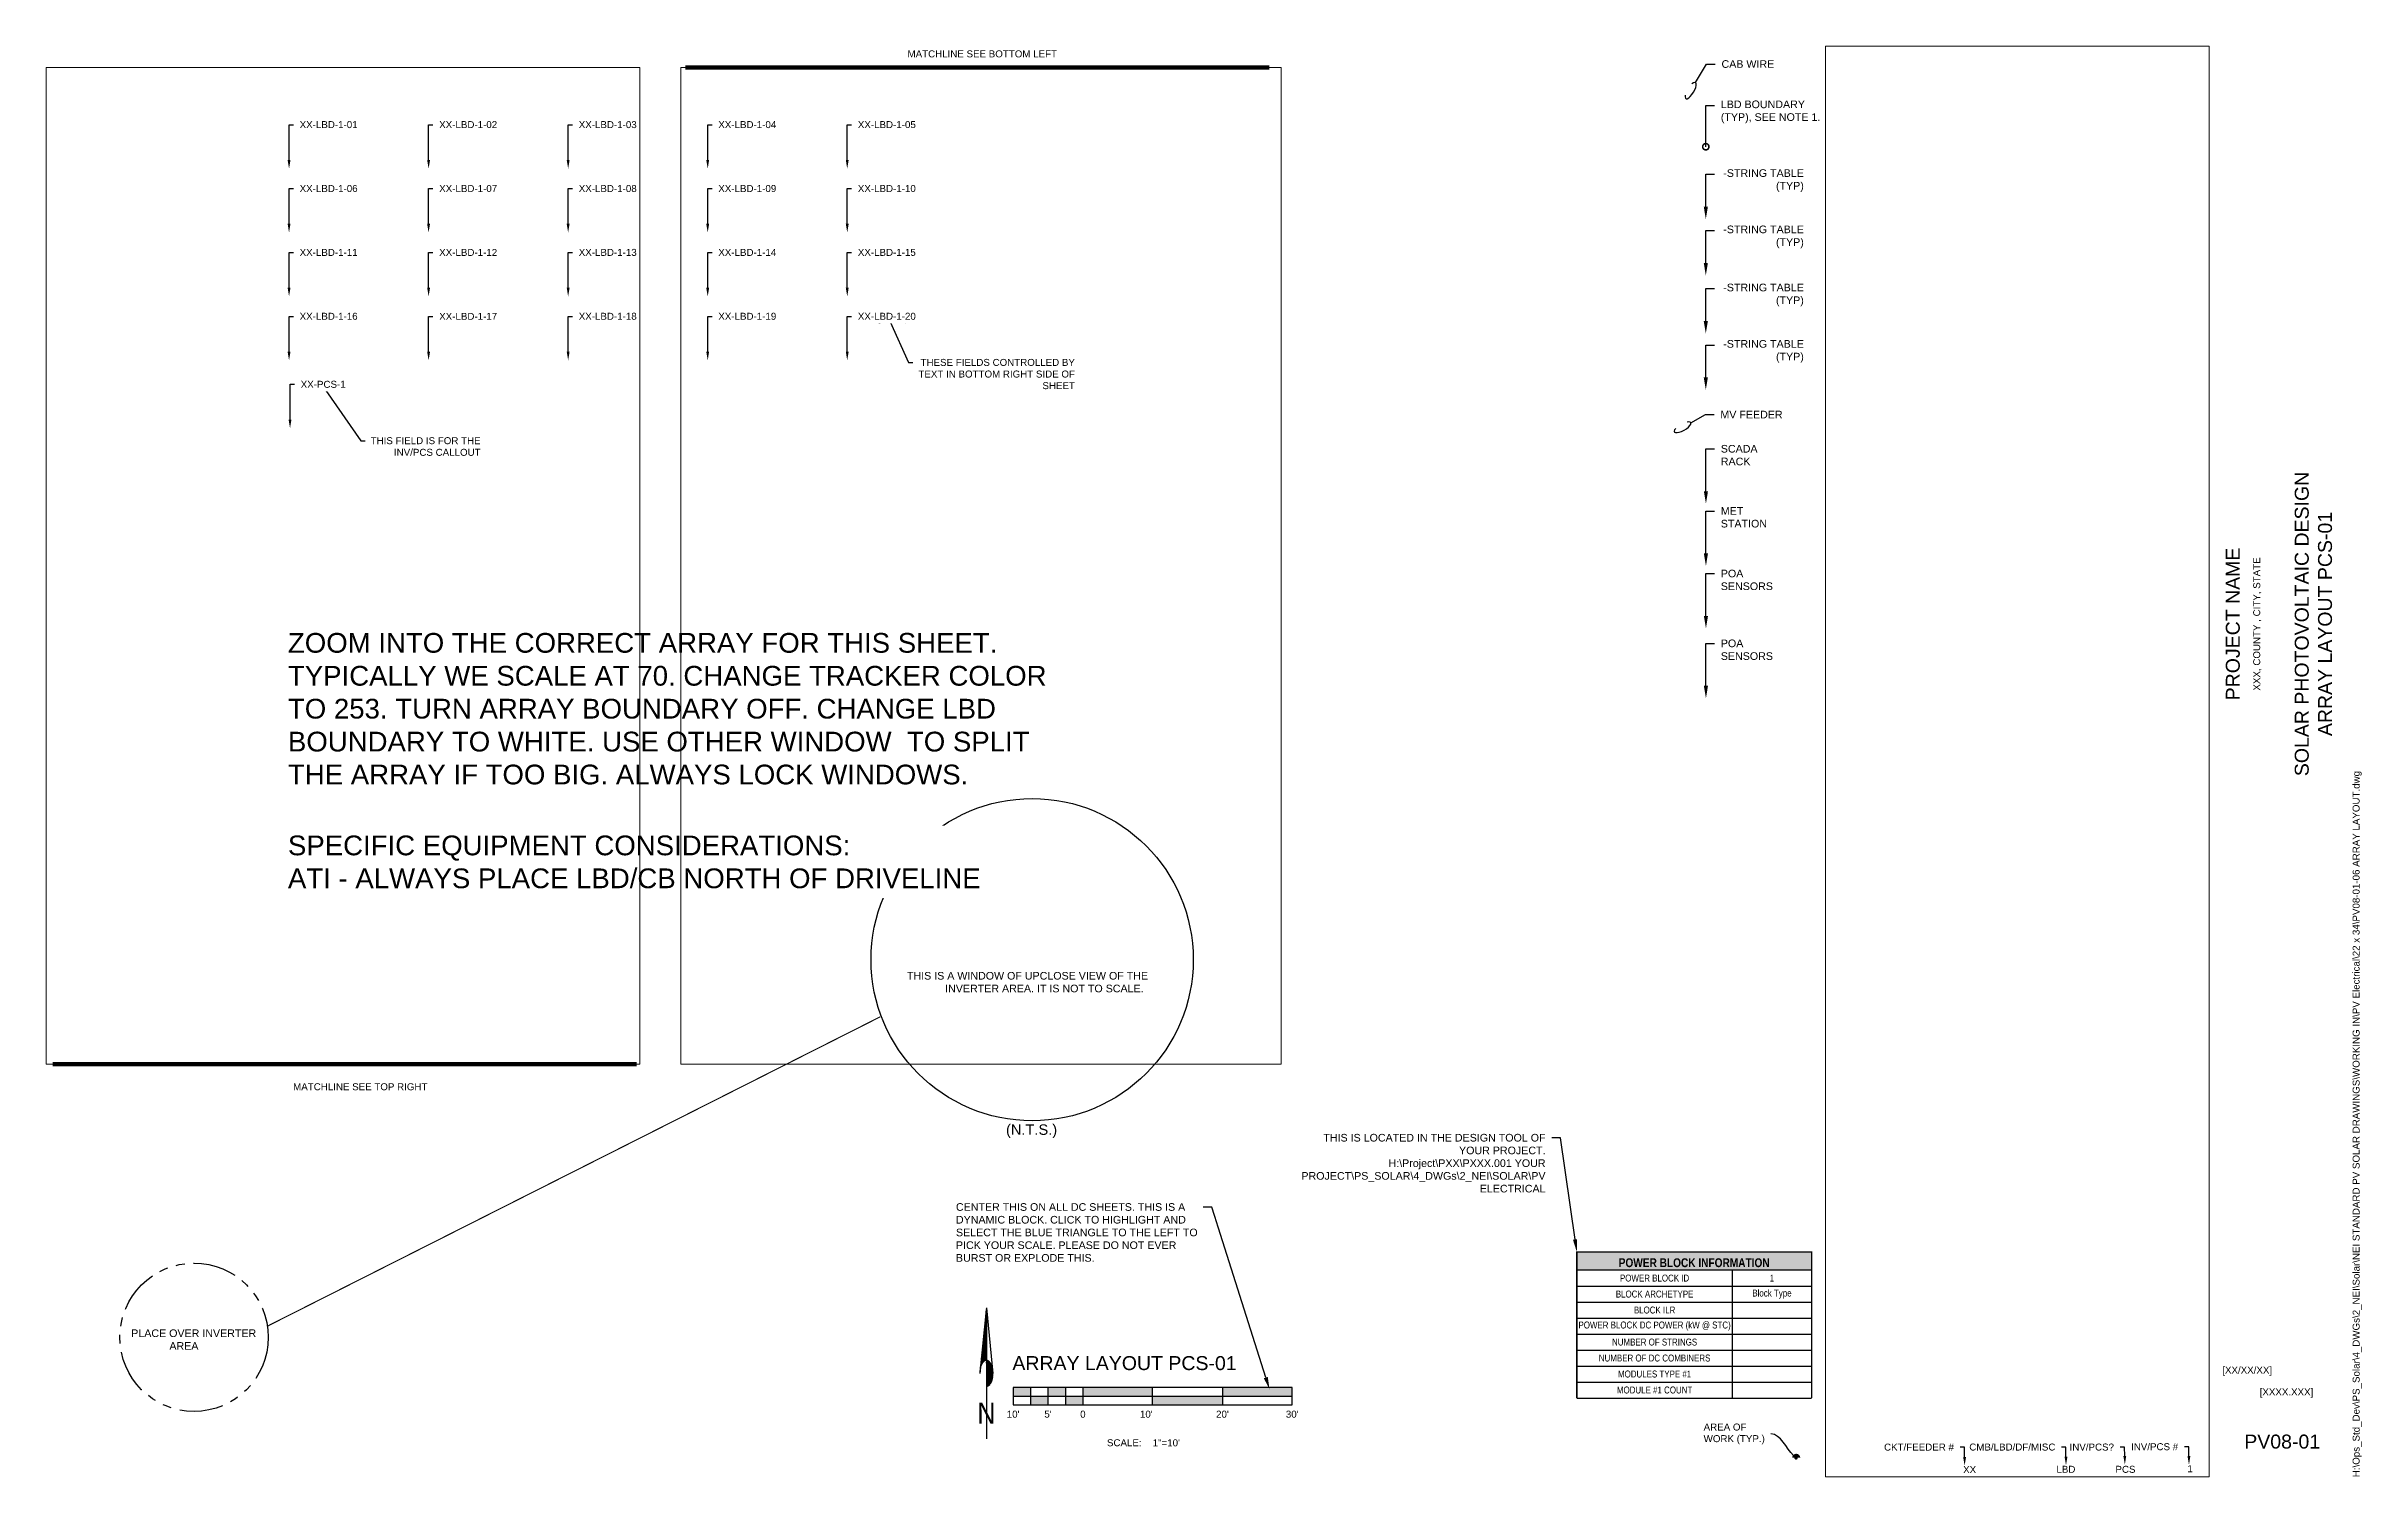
# Paper-space layout 'PV08-01 ARRAY LAYOUT PCS-01' of a CAD drawing. Header units: feet, sheet in inches. Extents: x 26.9 to 60, y 5.7 to 26.2.
import ezdxf
from ezdxf import colors
from ezdxf.entities.mleader import LeaderData, LeaderLine
from ezdxf.enums import TextEntityAlignment as Align
from ezdxf.math import Vec2, Vec3

# ---------------------------------------------------------------- set-up
doc = ezdxf.new("R2010")
doc.units = ezdxf.units.FT
doc.header["$MEASUREMENT"] = 0
doc.linetypes.add('PHANTOM', pattern=[0.5, 0.25, -0.05, 0.05, -0.05, 0.05, -0.05])
doc.linetypes.add('PHANTOM2', pattern=[1.25, 0.625, -0.125, 0.125, -0.125, 0.125, -0.125])
for name, color, linetype in [('E-DETL', 1, 'Continuous'), ('G-ANNO-TEXT', 1, 'Continuous'), ('G-ANNO-TEXT @ 1', 1, 'Continuous'), ('G-ANNO-TTBL', 1, 'Continuous'), ('G-MATC-LINE', 6, 'PHANTOM')]:
    doc.layers.add(name, color=color, linetype=linetype)
doc.layers.add('G-NPLT', color=67, linetype='Continuous', plot=False)
doc.layers.add('VP', color=31, linetype='Continuous', plot=False)
doc.styles.add('NEI Standard', font='arial.ttf', dxfattribs={"height": 0.1094})
doc.styles.add('NEI-A', font='arial.ttf')

psp = doc.layouts.new('PV08-01 ARRAY LAYOUT PCS-01')

# ---------------------------------------------------------------- texts
at = {"layer": 'G-ANNO-TEXT', "attachment_point": 5, "style": 'NEI-A'}
for s, width, insert, char_height in [('MATCHLINE SEE BOTTOM LEFT', 7.58538, (40.273, 26.124), 0.1), ('MATCHLINE SEE TOP RIGHT', 3.13854, (31.359, 11.321), 0.1), ('(N.T.S.)', 1.53108, (40.98, 10.685), 0.15)]:
    psp.add_mtext_dynamic_manual_height_columns(s, width=width, gutter_width=0.547, heights=[0], dxfattribs=dict(at, insert=insert, char_height=char_height))
at = {"layer": 'G-ANNO-TTBL', "style": 'NEI-A'}
psp.add_text('XXX, COUNTY , CITY, STATE', height=0.1, rotation=90, dxfattribs=at).set_placement((58.547, 17.954), align=Align.MIDDLE)
at = {"layer": 'G-ANNO-TTBL', "char_height": 0.2, "attachment_point": 5, "rotation": 90, "style": 'NEI-A'}
for s, insert in [('SOLAR PHOTOVOLTAIC DESIGN\\PARRAY LAYOUT PCS-01', (59.352, 17.954)), ('PROJECT NAME', (58.197, 17.954))]:
    psp.add_mtext_dynamic_manual_height_columns(s, width=7.8846, gutter_width=0.5, heights=[0], dxfattribs=dict(at, insert=insert))
at = {"layer": 'G-ANNO-TTBL', "style": 'NEI-A'}
for s, width, insert, char_height, attachment_point in [('[XX/XX/XX]', 0.85482, (58.045, 7.246), 0.1, 4), ('[XXXX.XXX]', 0.85482, (58.965, 6.933), 0.1, 5), ('PV08-01', 1.7218, (58.904, 6.235), 0.2, 5)]:
    psp.add_mtext_dynamic_manual_height_columns(s, width=width, gutter_width=0.5, heights=[0], dxfattribs=dict(at, insert=insert, char_height=char_height, attachment_point=attachment_point))
at = {"layer": 'G-NPLT', "insert": (59.913, 5.725), "char_height": 0.1, "width": 13.97168, "attachment_point": 1, "rotation": 90, "style": 'NEI-A'}
psp.add_mtext('H:\\\\Ops_Std_Dev\\\\PS_Solar\\\\4_DWGs\\\\2_NEI\\\\Solar\\\\NEI STANDARD PV SOLAR DRAWINGS\\\\WORKING IN\\\\PV Electrical\\\\22 x 34\\\\PV08-01-06 ARRAY LAYOUT.dwg', dxfattribs=at)
at = {"layer": 'G-NPLT', "style": 'NEI-A'}
for s, width, gutter_width, insert, char_height, attachment_point in [('\\pi-0.547,l0.547;THIS IS A WINDOW OF UPCLOSE VIEW OF THE INVERTER AREA. IT IS NOT TO SCALE.', 3.63316, 0.469, (39.194, 12.967), 0.1094, 1), ('\\pi-0.547,l0.547;PLACE OVER INVERTER AREA', 1.79112, 0.469, (28.076, 7.844), 0.1094, 1), ('XX', 0.28743, 0.547, (54.331, 5.835), 0.1, 4), ('LBD', 0.28743, 0.547, (55.668, 5.839), 0.1, 4), ('PCS', 0.13074, 0.547, (56.514, 5.838), 0.1, 4), ('1', 0.28743, 0.547, (57.545, 5.847), 0.1, 4)]:
    psp.add_mtext_dynamic_manual_height_columns(s, width=width, gutter_width=gutter_width, heights=[0], dxfattribs=dict(at, insert=insert, char_height=char_height, attachment_point=attachment_point))

# ---------------------------------------------------------------- blocks, each defined once
blk = doc.blocks.new('_Dot')
at = {"color": 0, "linetype": 'ByBlock', "lineweight": -2}
blk.add_line((-0.5, 0), (-1, 0), dxfattribs=at)
at = {"color": 0, "linetype": 'ByBlock', "const_width": 0.5}
blk.add_lwpolyline([(-0.25, 0, 1), (0.25, 0, 1)], format="xyb", close=True, dxfattribs=at)
blk = doc.blocks.new('Equipment Callout Arrowhead .75')
at = {"color": 0}
blk.add_ellipse((-0.25, 0), major_axis=(0.743, 0), ratio=0.350959, start_param=-0.80282, end_param=3.944413, dxfattribs=at)
blk = doc.blocks.new('_DotSmall')
at = {"color": 0, "linetype": 'ByBlock', "const_width": 0.5}
blk.add_lwpolyline([(-0.0625, 0, 1), (0.0625, 0, 1)], format="xyb", close=True, dxfattribs=at)
blk = doc.blocks.new('TITLE NAME W_O SCALE')
at = {"style": 'NEI-A'}
blk.add_attdef('TITLE_NAME_001', (-0.03, 0.263), '', height=0.25, dxfattribs=at)
for tag, p in [('SCALE:', (0, 0)), ('1"_=_', (0.561, 0.002))]:
    blk.add_attdef(tag, text='', height=0.109, dxfattribs=at).set_placement(p, align=Align.BOTTOM_LEFT)
blk = doc.blocks.new('SUB_BLOCK-SCALE_1')
h = blk.add_hatch(color=256)
h.dxf.hatch_style = 1
h.paths.add_polyline_path([(-2, 0.125), (-2, 0), (-1.75, 0), (-1.75, 0.125)])
h.paths.add_polyline_path([(-1.75, 0), (-1.75, -0.125), (-1.5, -0.125), (-1.5, 0)])
h.paths.add_polyline_path([(-1.25, 0.125), (-1.5, 0.125), (-1.5, 0), (-1.25, 0)])
h.paths.add_polyline_path([(-1.25, 0), (-1.25, -0.125), (-1, -0.125), (-1, 0)])
h.paths.add_polyline_path([(0, 0), (0, 0.125), (-1, 0.125), (-1, 0)])
h.paths.add_polyline_path([(1, -0.125), (1, 0), (0, 0), (0, -0.125)])
h.paths.add_polyline_path([(1, 0.125), (1, 0), (2, 0), (2, 0.125)])
for p, q in [((-2, 0), (2, 0)), ((-1.75, 0.125), (-1.75, -0.125)), ((-1.5, 0.125), (-1.5, -0.125)), ((-1.25, 0.125), (-1.25, -0.125)), ((-1, 0.125), (-1, -0.125)), ((0, -0.125), (0, 0.125))]:
    blk.add_line(p, q)
at = {"color": 0, "linetype": 'ByBlock', "lineweight": -2}
blk.add_line((1, 0.125), (1, -0.125), dxfattribs=at)
blk.add_lwpolyline([(-2, 0.125), (-2, -0.125), (2, -0.125), (2, 0.125)], close=True, dxfattribs=at)
at = {"insert": (-0.655, -0.667), "char_height": 0.1, "width": 0.4822, "attachment_point": 4, "style": 'NEI-A'}
blk.add_mtext('SCALE:', dxfattribs=at)
at = {"linetype": 'ByBlock', "lineweight": -2, "style": 'NEI-A', "flags": 8}
for tag, p in [('#1', (-2, -0.257)), ('#2', (-1.5, -0.257)), ('#3', (-1, -0.257)), ('#4', (0, -0.257)), ('#5', (1, -0.257)), ('#6', (2, -0.257))]:
    blk.add_attdef(tag, text='', height=0.1, dxfattribs=at).set_placement(p, align=Align.MIDDLE_CENTER)
blk.add_attdef('SCALE', text='', height=0.1, dxfattribs=at).set_placement((0, -0.667), align=Align.MIDDLE_LEFT)
blk = doc.blocks.new('*U14')
ref = blk.add_blockref('SUB_BLOCK-SCALE_1', (0, 0))
ref.add_attrib('#1', "10'", dxfattribs={"linetype": 'ByBlock', "lineweight": -2, "height": 0.1, "style": 'NEI-A', "flags": 8}).set_placement((-2, -0.257), align=Align.MIDDLE)
ref.add_attrib('#2', "5'", dxfattribs={"linetype": 'ByBlock', "lineweight": -2, "height": 0.1, "style": 'NEI-A', "flags": 8}).set_placement((-1.5, -0.257), align=Align.MIDDLE)
ref.add_attrib('#3', '0', dxfattribs={"linetype": 'ByBlock', "lineweight": -2, "height": 0.1, "style": 'NEI-A', "flags": 8}).set_placement((-1, -0.257), align=Align.MIDDLE)
ref.add_attrib('#4', "10'", dxfattribs={"linetype": 'ByBlock', "lineweight": -2, "height": 0.1, "style": 'NEI-A', "flags": 8}).set_placement((-0.091, -0.257), align=Align.MIDDLE)
ref.add_attrib('#5', "20'", dxfattribs={"linetype": 'ByBlock', "lineweight": -2, "height": 0.1, "style": 'NEI-A', "flags": 8}).set_placement((1, -0.257), align=Align.MIDDLE)
ref.add_attrib('#6', "30'", dxfattribs={"linetype": 'ByBlock', "lineweight": -2, "height": 0.1, "style": 'NEI-A', "flags": 8}).set_placement((2, -0.257), align=Align.MIDDLE)
ref.add_attrib('SCALE', '1"=10\'', dxfattribs={"linetype": 'ByBlock', "lineweight": -2, "height": 0.1, "style": 'NEI-A', "flags": 8}).set_placement((0, -0.667), align=Align.MIDDLE_LEFT)
blk = doc.blocks.new('NORTH ARROW VERTICAL')
h = blk.add_hatch()
h.set_pattern_fill('ANSI31', color=0, scale=0.01, style=0)
h.paths.add_polyline_path([(-0.029, 0.337, -0.067391), (-0.022, 0.357, -0.104279), (-0.011, 0.371, -0.174286), (0, 0.375), (0, 0.625)])
h.paths.add_polyline_path([(0.031, 0.312), (0.029, 0.337, 0.067391), (0.022, 0.357, 0.104279), (0.011, 0.371, 0.174286), (0, 0.375), (0, 0.25, 0.174286), (0.011, 0.254, 0.104279), (0.022, 0.268, 0.065115), (0.029, 0.287, 0.051264)])
at = {"color": 0}
for p, q in [((0, 0.625), (-0.031, 0.312)), ((0, 0.625), (0.031, 0.312)), ((0, 0.625), (0, 0.375)), ((0, 0.375), (0, 0.25)), ((0, 0.25), (0, 0))]:
    blk.add_line(p, q, dxfattribs=at)
for points in [[(0, 0.375, 0.174286), (-0.011, 0.371, 0.104279), (-0.022, 0.357, 0.065115), (-0.029, 0.338, 0.051264), (-0.031, 0.312, 0.051264)], [(0.031, 0.312, 0.051264), (0.029, 0.338, 0.065115), (0.022, 0.357, 0.104279), (0.011, 0.371, 0.174286), (0, 0.375, 0.174286)], [(0, 0.25, 0.174286), (0.011, 0.254, 0.104279), (0.022, 0.268, 0.065115), (0.029, 0.287, 0.051264), (0.031, 0.312, 0.051264)]]:
    blk.add_lwpolyline(points, format="xyb", dxfattribs=at)
at = {"color": 0, "style": 'NEI-A', "width": 0.85}
blk.add_text('N', height=0.1, dxfattribs=at).set_placement((0, 0.122), align=Align.MIDDLE)
blk = doc.blocks.new('*A29')
at = {"layer": 'G-NPLT', "color": 7, "linetype": 'Continuous', "ltscale": 0.083333, "const_width": 0.0208}
for points in [[(3.365, -2.094), (3.365, 0), (0, 0), (0, -2.094)], [(0, -0.26), (3.365, -0.26)]]:
    blk.add_lwpolyline(points, dxfattribs=at)
at = {"layer": 'G-NPLT', "color": 7, "linetype": 'Continuous', "ltscale": 0.083333}
for points in [[(2.229, -0.26), (2.229, -2.094)], [(0, -0.49), (3.365, -0.49)], [(0, -0.719), (3.365, -0.719)], [(0, -0.948), (3.365, -0.948)], [(0, -1.177), (3.365, -1.177)], [(0, -1.406), (3.365, -1.406)], [(0, -1.635), (3.365, -1.635)], [(0, -1.865), (3.365, -1.865)], [(0, -2.094), (3.365, -2.094)]]:
    blk.add_lwpolyline(points, dxfattribs=at)
at = {"layer": 'G-NPLT', "color": 254, "true_color": 0xd9d9d9}
blk.add_solid([(0, 0), (3.365, 0), (0, -0.26), (3.365, -0.26)], dxfattribs=at)
at = {"layer": 'G-NPLT', "color": 7, "style": 'NEI-A'}
for s, insert, char_height, attachment_point in [('\\fArial Narrow|b1|i0|c0|p34;POWER BLOCK INFORMATION', (1.682, -0.219), 0.12639, 8), ('\\fArial Narrow|b0|i0|c0|p34;POWER BLOCK ID', (1.115, -0.375), 0.09931, 5), ('\\fArial Narrow|b0|i0|c0|p34;1', (2.797, -0.375), 0.09931, 5), ('\\fArial Narrow|b0|i0|c0|p34;BLOCK ARCHETYPE', (1.115, -0.604), 0.09931, 5), ('\\fArial Narrow|b0|i0|c0|p34;Block Type ', (2.797, -0.604), 0.09931, 5), ('\\fArial Narrow|b0|i0|c0|p34;POWER BLOCK DC POWER (kW @ STC)', (1.115, -1.062), 0.09931, 5), ('\\fArial Narrow|b0|i0|c0|p34;BLOCK ILR', (1.115, -0.833), 0.09931, 5), ('\\fArial Narrow|b0|i0|c0|p34;NUMBER OF STRINGS', (1.115, -1.292), 0.09931, 5), ('\\fArial Narrow|b0|i0|c0|p34;NUMBER OF DC COMBINERS', (1.115, -1.521), 0.09931, 5), ('\\fArial Narrow|b0|i0|c0|p34;MODULE #1 COUNT', (1.115, -1.979), 0.09931, 5), ('\\fArial Narrow|b0|i0|c0|p34;MODULES TYPE #1', (1.115, -1.75), 0.09931, 5)]:
    blk.add_mtext(s, dxfattribs=dict(at, insert=insert, char_height=char_height, attachment_point=attachment_point))

# ---------------------------------------------------------------- linework, layer by layer
at = {"layer": 'E-DETL', "linetype": 'Continuous', "const_width": 0.0156, "flags": 128}
psp.add_lwpolyline([(30.021, 7.887), (38.811, 12.324)], dxfattribs=at)
at = {"layer": 'E-DETL', "linetype": 'PHANTOM2'}
psp.add_circle((28.976, 7.731), 1.063, dxfattribs=at)
at = {"layer": 'G-MATC-LINE', "const_width": 0.0625}
for points in [[(44.387, 25.93), (36.019, 25.93)], [(35.32, 11.645), (26.952, 11.645)]]:
    psp.add_lwpolyline(points, dxfattribs=at)

psp.set_redraw_order([(e.dxf.handle, doc.entitydb.next_handle()) for e in psp.query("TEXT MTEXT ATTDEF DIMENSION ARC_DIMENSION")])  # texts and dimensions are drawn at this point

# ---------------------------------------------------------------- leaders
at = {"layer": 'G-ANNO-TEXT'}
ml = psp.add_multileader_mtext('Standard', dxfattribs=at)
ml.set_content('CAB WIRE', color=256, style='NEI-A')
ml.set_leader_properties()
ml.set_arrow_properties(name='Equipment Callout Arrowhead .75')
ml.build(insert=Vec2(0, 0))
ml.multileader.update_dxf_attribs({"dogleg_length": 0.125, "arrow_head_size": 0.18})
ctx = ml.context
ctx.base_point, ctx.char_height, ctx.arrow_head_size, ctx.landing_gap_size, ctx.plane_origin = Vec3(50.778, 25.978), 0.1094, 0.18, 0.09, Vec3(50.008, 24.874)
notes = []
notes.append((ctx, [(0, (1, 1, 0), (50.653, 25.978), (1, 0), 0.125, [(0, [(50.403, 25.559)], 0, [])])]))
ctx.mtext.insert, ctx.mtext.width, ctx.mtext.flow_direction = Vec3(50.868, 26.034), 0.76912, 5
ctx.mtext.has_bg_fill, ctx.mtext.bg_color, ctx.mtext.bg_scale_factor, ctx.mtext.bg_transparency, ctx.mtext.use_window_bg_color = 1, -1027028792, 1.5, 0, 1
ml = psp.add_multileader_mtext('Standard', dxfattribs=at)
ml.set_content('\\pxqr;\xa0-STRING TABLE\\P(TYP) ', color=256, style='NEI-A')
ml.set_leader_properties()
ml.build(insert=Vec2(0, 0))
ml.multileader.update_dxf_attribs({"dogleg_length": 0.125, "arrow_head_size": 0.18})
ctx = ml.context
ctx.base_point, ctx.char_height, ctx.arrow_head_size, ctx.landing_gap_size, ctx.plane_origin = Vec3(50.768, 24.401), 0.1094, 0.18, 0.09, Vec3(55.906, 24.52)
ctx.text_align_type = 2
notes.append((ctx, [(1, (1, 1, 0), (50.643, 24.401), (1, 0), 0.125, [(0, [(50.643, 23.756)], 0, [])])]))
ctx.mtext.insert, ctx.mtext.width, ctx.mtext.defined_height, ctx.mtext.alignment, ctx.mtext.flow_direction = Vec3(52.048, 24.471), 1.42086, 0.506, 3, 5
ctx.mtext.has_bg_fill, ctx.mtext.bg_color, ctx.mtext.bg_scale_factor, ctx.mtext.bg_transparency, ctx.mtext.use_window_bg_color = 1, -1027028792, 1.5, 0, 1
ml = psp.add_multileader_mtext('Standard', dxfattribs=at)
ml.set_content('SCADA\\PRACK', color=256, style='NEI-A')
ml.set_leader_properties()
ml.build(insert=Vec2(0, 0))
ml.multileader.update_dxf_attribs({"dogleg_length": 0.125, "arrow_head_size": 0.18})
ctx = ml.context
ctx.base_point, ctx.char_height, ctx.arrow_head_size, ctx.landing_gap_size, ctx.plane_origin = Vec3(50.768, 20.464), 0.1094, 0.18, 0.09, Vec3(56.655, 21.035)
notes.append((ctx, [(0, (1, 1, 0), (50.643, 20.464), (1, 0), 0.125, [(0, [(50.645, 19.677)], 0, [])])]))
ctx.mtext.insert, ctx.mtext.width, ctx.mtext.flow_direction = Vec3(50.858, 20.52), 0.00121, 5
ctx.mtext.has_bg_fill, ctx.mtext.bg_color, ctx.mtext.bg_scale_factor, ctx.mtext.bg_transparency, ctx.mtext.use_window_bg_color = 1, -1027028792, 1.5, 0, 1
ml = psp.add_multileader_mtext('Standard', dxfattribs=at)
ml.set_content('AREA OF WORK (TYP.)', color=256, style='NEI-A')
ml.set_leader_properties()
ml.set_arrow_properties(name='DOT')
ml.build(insert=Vec2(0, 0))
ml.multileader.update_dxf_attribs({"leader_type": 2, "text_right_attachment_type": 2, "dogleg_length": 0.1, "arrow_head_size": 0.05})
ctx = ml.context
ctx.base_point, ctx.char_height, ctx.arrow_head_size, ctx.landing_gap_size, ctx.plane_origin = Vec3(50.522, 6.43), 0.10005, 0.05, 0.09, Vec3(44.139, 5.08)
ctx.right_attachment = 2
notes.append((ctx, [(1, (1, 1, 0), (51.673, 6.345), (-1, 0), 0.1, [(1, [(51.936, 6.003)], 0, [])])]))
ctx.mtext.insert, ctx.mtext.width, ctx.mtext.flow_direction = Vec3(50.612, 6.495), 0.97803, 5
ctx.mtext.has_bg_fill, ctx.mtext.bg_color, ctx.mtext.bg_scale_factor, ctx.mtext.bg_transparency, ctx.mtext.use_window_bg_color = 1, -1027028792, 1.5, 0, 1
at = {"layer": 'G-NPLT'}
ml = psp.add_multileader_mtext('Standard', dxfattribs=at)
ml.set_content('THESE FIELDS CONTROLLED BY TEXT IN BOTTOM RIGHT SIDE OF SHEET', color=256, style='NEI-A')
ml.set_leader_properties()
ml.build(insert=Vec2(0, 0))
ml.multileader.update_dxf_attribs({"dogleg_length": 0.0625, "arrow_head_size": 0.125})
ctx = ml.context
ctx.base_point, ctx.char_height, ctx.arrow_head_size, ctx.landing_gap_size, ctx.plane_origin = Vec3(39.278, 21.702), 0.1, 0.125, 0.09, Vec3(39.959, 21.754)
ctx.text_align_type = 2
notes.append((ctx, [(0, (1, 1, 0), (39.215, 21.702), (1, 0), 0.0625, [(2, [(38.686, 22.28), (39.167, 22.269), (38.955, 22.284)], 0, [])])]))
ctx.mtext.insert, ctx.mtext.width, ctx.mtext.alignment, ctx.mtext.flow_direction = Vec3(41.601, 21.753), 2.56759, 3, 5
ml = psp.add_multileader_mtext('Standard', dxfattribs=at)
ml.set_content('THIS FIELD IS FOR THE INV/PCS CALLOUT', color=256, style='NEI-A')
ml.set_leader_properties()
ml.build(insert=Vec2(0, 0))
ml.multileader.update_dxf_attribs({"dogleg_length": 0.0625, "arrow_head_size": 0.125})
ctx = ml.context
ctx.base_point, ctx.char_height, ctx.arrow_head_size, ctx.landing_gap_size, ctx.plane_origin = Vec3(31.428, 20.58), 0.1, 0.125, 0.09, Vec3(32.109, 20.632)
ctx.text_align_type = 2
notes.append((ctx, [(0, (1, 1, 0), (31.366, 20.58), (1, 0), 0.0625, [(2, [(30.647, 21.309), (31.096, 21.304), (30.867, 21.302)], 0, [])])]))
ctx.mtext.insert, ctx.mtext.width, ctx.mtext.alignment, ctx.mtext.flow_direction = Vec3(33.083, 20.631), 1.61654, 3, 5
ml = psp.add_multileader_mtext('Standard', dxfattribs=at)
ml.set_content('THIS IS LOCATED IN THE DESIGN TOOL OF YOUR PROJECT.\\PH:\\\\Project\\\\XXX\\\\XXXX.001 YOUR PROJECT\\\\PS_SOLAR\\\\4_DWGs\\\\2_NEI\\\\SOLAR\\\\PV ELECTRICAL', color=256, style='NEI-A')
ml.set_leader_properties()
ml.build(insert=Vec2(0, 0))
ml.multileader.update_dxf_attribs({"dogleg_length": 0.125, "arrow_head_size": 0.18})
ctx = ml.context
ctx.base_point, ctx.char_height, ctx.arrow_head_size, ctx.landing_gap_size, ctx.plane_origin = Vec3(44.77, 10.59), 0.1094, 0.18, 0.09, Vec3(47.774, 8.336)
ctx.text_align_type = 2
notes.append((ctx, [(0, (1, 1, 0), (48.561, 10.59), (-1, 0), 0.125, [(0, [(48.794, 8.954)], 0, [])])]))
ctx.mtext.insert, ctx.mtext.width, ctx.mtext.defined_height, ctx.mtext.alignment, ctx.mtext.flow_direction = Vec3(48.346, 10.646), 3.52688, 0.506, 3, 5
ctx.mtext.has_bg_fill, ctx.mtext.bg_color, ctx.mtext.bg_scale_factor, ctx.mtext.bg_transparency, ctx.mtext.use_window_bg_color = 1, -1027028792, 1.5, 0, 1
ml = psp.add_multileader_mtext('Standard', dxfattribs=at)
ml.set_content('CENTER THIS ON ALL DC SHEETS. THIS IS A DYNAMIC BLOCK. CLICK TO HIGHLIGHT AND SELECT THE BLUE TRIANGLE TO THE LEFT TO PICK YOUR SCALE. PLEASE DO NOT EVER BURST OR EXPLODE THIS.', color=256, style='NEI Standard')
ml.set_leader_properties()
ml.build(insert=Vec2(0, 0))
ml.multileader.update_dxf_attribs({"dogleg_length": 0.125, "arrow_head_size": 0.18})
ctx = ml.context
ctx.base_point, ctx.char_height, ctx.arrow_head_size, ctx.landing_gap_size, ctx.plane_origin = Vec3(39.806, 9.597), 0.1094, 0.18, 0.09, Vec3(51.125, 8.481)
notes.append((ctx, [(0, (1, 1, 0), (43.562, 9.597), (-1, 0), 0.125, [(0, [(44.391, 6.982)], 0, [])])]))
ctx.mtext.insert, ctx.mtext.width, ctx.mtext.defined_height, ctx.mtext.flow_direction = Vec3(39.896, 9.653), 3.68179, 0.506, 5
ctx.mtext.has_bg_fill, ctx.mtext.bg_color, ctx.mtext.bg_scale_factor, ctx.mtext.bg_transparency, ctx.mtext.use_window_bg_color = 1, -1027028792, 1.5, 0, 1
ml = psp.add_multileader_mtext('Standard', dxfattribs=at)
ml.set_content('CKT/FEEDER #', color=256, style='NEI-A')
ml.set_leader_properties()
ml.build(insert=Vec2(0, 0))
ml.multileader.update_dxf_attribs({"dogleg_length": 0.0625, "arrow_head_size": 0.125})
ctx = ml.context
ctx.base_point, ctx.char_height, ctx.arrow_head_size, ctx.landing_gap_size, ctx.plane_origin = Vec3(53.117, 6.156), 0.1, 0.125, 0.09, Vec3(54.721, 6.208)
ctx.text_align_type = 2
notes.append((ctx, [(0, (1, 1, 0), (54.352, 6.156), (-1, 0), 0.0625, [(0, [(54.352, 5.891)], 0, [])])]))
ctx.mtext.insert, ctx.mtext.width, ctx.mtext.alignment, ctx.mtext.flow_direction = Vec3(54.199, 6.207), 1, 3, 5
ml = psp.add_multileader_mtext('Standard', dxfattribs=at)
ml.set_content('CMB/LBD/DF/MISC', color=256, style='NEI-A')
ml.set_leader_properties()
ml.build(insert=Vec2(0, 0))
ml.multileader.update_dxf_attribs({"dogleg_length": 0.0625, "arrow_head_size": 0.125})
ctx = ml.context
ctx.base_point, ctx.char_height, ctx.arrow_head_size, ctx.landing_gap_size, ctx.plane_origin = Vec3(54.341, 6.158), 0.1, 0.125, 0.09, Vec3(56.084, 6.21)
ctx.text_align_type = 2
notes.append((ctx, [(0, (1, 1, 0), (55.805, 6.158), (-1, 0), 0.0625, [(0, [(55.805, 5.895)], 0, [])])]))
ctx.mtext.insert, ctx.mtext.width, ctx.mtext.alignment, ctx.mtext.flow_direction = Vec3(55.653, 6.208), 1, 3, 5
ml = psp.add_multileader_mtext('Standard', dxfattribs=at)
ml.set_content('INV/PCS?', color=256, style='NEI-A')
ml.set_leader_properties()
ml.build(insert=Vec2(0, 0))
ml.multileader.update_dxf_attribs({"dogleg_length": 0.0625, "arrow_head_size": 0.125})
ctx = ml.context
ctx.base_point, ctx.char_height, ctx.arrow_head_size, ctx.landing_gap_size, ctx.plane_origin = Vec3(55.787, 6.157), 0.1, 0.125, 0.09, Vec3(57.015, 6.209)
ctx.text_align_type = 2
notes.append((ctx, [(0, (1, 1, 0), (56.646, 6.157), (-1, 0), 0.0625, [(0, [(56.649, 5.905)], 0, [])])]))
ctx.mtext.insert, ctx.mtext.width, ctx.mtext.alignment, ctx.mtext.flow_direction = Vec3(56.493, 6.208), 0.6306, 3, 5
ml = psp.add_multileader_mtext('Standard', dxfattribs=at)
ml.set_content('INV/PCS #', color=256, style='NEI-A')
ml.set_leader_properties()
ml.build(insert=Vec2(0, 0))
ml.multileader.update_dxf_attribs({"dogleg_length": 0.0625, "arrow_head_size": 0.125})
ctx = ml.context
ctx.base_point, ctx.char_height, ctx.arrow_head_size, ctx.landing_gap_size, ctx.plane_origin = Vec3(56.663, 6.162), 0.1, 0.125, 0.09, Vec3(57.923, 6.214)
ctx.text_align_type = 2
notes.append((ctx, [(0, (1, 1, 0), (57.566, 6.162), (-1, 0), 0.0625, [(0, [(57.568, 5.903)], 0, [])])]))
ctx.mtext.insert, ctx.mtext.width, ctx.mtext.alignment, ctx.mtext.flow_direction = Vec3(57.413, 6.213), 1, 3, 5
for ctx, leaders in notes:
    for number, flags, end, landing, length, lines in leaders:
        leader = LeaderData()
        leader.index, (leader.has_last_leader_line, leader.has_dogleg_vector, leader.attachment_direction) = number, flags
        leader.last_leader_point, leader.dogleg_vector, leader.dogleg_length = Vec3(end), Vec3(landing), length
        for number, points, colour, breaks in lines:
            line = LeaderLine()
            line.index, line.vertices, line.color, line.breaks = number, Vec3.list(points), colors.encode_raw_color(colour), breaks
            leader.lines.append(line)
        ctx.leaders.append(leader)

# ---------------------------------------------------------------- viewports
at = {"layer": 'VP'}
vp = psp.add_viewport(center=(31.112, 18.788), size=(8.506, 14.2844), view_center_point=(1062205.489, -81818.832), view_height=1681208.3633, dxfattribs=at)
vp.frozen_layers = ['G-ANNO-TEXT @ 1']
vp = psp.add_viewport(center=(40.256, 18.788), size=(8.602, 14.2844), view_center_point=(763198.988, 1956140.921), view_height=2637781.614, status=3, dxfattribs=at)
vp.frozen_layers = ['G-ANNO-TEXT @ 1']

# ---------------------------------------------------------------- next in the draw order: linework, layer by layer
at = {"layer": 'G-ANNO-TEXT', "flags": 128}
psp.add_lwpolyline([(51.972, 6.004, 0.0483, 0.0483, 1), (51.906, 6.004, 0, 0, 0)], format="xyseb", dxfattribs=at)

# ---------------------------------------------------------------- next in the draw order: block references
psp.add_blockref('*A29', (48.794, 8.954))
at = {"layer": 'G-ANNO-TEXT', "xscale": 3, "yscale": 3, "zscale": 3}
psp.add_blockref('NORTH ARROW VERTICAL', (40.332, 6.277), dxfattribs=at)
at = {"layer": 'G-ANNO-TEXT'}
psp.add_blockref('*U14', (42.715, 6.886), dxfattribs=at)
at = {"layer": 'G-ANNO-TEXT @ 1'}
ref = psp.add_blockref('TITLE NAME W_O SCALE', (39.795, 7.75), dxfattribs=at)
ref.add_attrib('TITLE_NAME_001', 'ARRAY LAYOUT PCS-01', (40.705, 7.261), dxfattribs={"layer": '0', "height": 0.2, "style": 'NEI-A'})

# ---------------------------------------------------------------- next in the draw order: texts
at = {"layer": 'G-NPLT', "insert": (30.322, 17.825), "char_height": 0.282978, "attachment_point": 1, "style": 'NEI-A', "bg_fill": 3, "box_fill_scale": 1.5, "bg_fill_color": 256, "bg_fill_transparency": 0}
psp.add_mtext_dynamic_manual_height_columns('ZOOM INTO THE CORRECT ARRAY FOR THIS SHEET. TYPICALLY WE SCALE AT 70. CHANGE TRACKER COLOR TO 253. TURN ARRAY BOUNDARY OFF. CHANGE LBD BOUNDARY TO WHITE. USE OTHER WINDOW  TO SPLIT THE ARRAY IF TOO BIG. ALWAYS LOCK WINDOWS.', width=11.28978, gutter_width=1.415, heights=[0], dxfattribs=at)

# ---------------------------------------------------------------- next in the draw order: leaders
at = {"layer": 'G-ANNO-TEXT'}
ml = psp.add_multileader_mtext('Standard', dxfattribs=at)
ml.set_content('LBD BOUNDARY\\P(TYP), SEE NOTE 1.', color=256, style='NEI-A')
ml.set_leader_properties()
ml.set_arrow_properties(name='DOTSMALL')
ml.build(insert=Vec2(0, 0))
ml.multileader.update_dxf_attribs({"dogleg_length": 0.125, "arrow_head_size": 0.18})
ctx = ml.context
ctx.base_point, ctx.char_height, ctx.arrow_head_size, ctx.landing_gap_size, ctx.plane_origin = Vec3(50.768, 25.385), 0.1094, 0.18, 0.09, Vec3(28.67, 23.991)
notes = []
notes.append((ctx, [(0, (1, 1, 0), (50.643, 25.385), (1, 0), 0.125, [(0, [(50.643, 24.794)], 0, [])])]))
ctx.mtext.insert, ctx.mtext.width, ctx.mtext.flow_direction = Vec3(50.858, 25.456), 1.41449, 5
ctx.mtext.has_bg_fill, ctx.mtext.bg_color, ctx.mtext.bg_scale_factor, ctx.mtext.bg_transparency, ctx.mtext.use_window_bg_color = 1, -1027028792, 1.5, 0, 1
ml = psp.add_multileader_mtext('Standard', dxfattribs=at)
ml.set_content('XX-LBD-1-01', color=256, style='NEI-A')
ml.set_leader_properties()
ml.build(insert=Vec2(0, 0))
ml.multileader.update_dxf_attribs({"dogleg_length": 0.0625, "arrow_head_size": 0.125})
ctx = ml.context
ctx.base_point, ctx.char_height, ctx.arrow_head_size, ctx.landing_gap_size, ctx.plane_origin = Vec3(30.4, 25.11), 0.1, 0.125, 0.09, Vec3(29.588, 23.811)
notes.append((ctx, [(0, (1, 1, 0), (30.338, 25.11), (1, 0), 0.0625, [(0, [(30.338, 24.479)], 0, [])])]))
ctx.mtext.insert, ctx.mtext.width, ctx.mtext.flow_direction = Vec3(30.49, 25.161), 1, 5
ctx.mtext.has_bg_fill, ctx.mtext.bg_color, ctx.mtext.bg_scale_factor, ctx.mtext.bg_transparency, ctx.mtext.use_window_bg_color = 1, -1027028792, 1.5, 0, 1
ml = psp.add_multileader_mtext('Standard', dxfattribs=at)
ml.set_content('XX-LBD-1-02', color=256, style='NEI-A')
ml.set_leader_properties()
ml.build(insert=Vec2(0, 0))
ml.multileader.update_dxf_attribs({"dogleg_length": 0.0625, "arrow_head_size": 0.125})
ctx = ml.context
ctx.base_point, ctx.char_height, ctx.arrow_head_size, ctx.landing_gap_size, ctx.plane_origin = Vec3(32.4, 25.11), 0.1, 0.125, 0.09, Vec3(31.588, 23.811)
notes.append((ctx, [(0, (1, 1, 0), (32.338, 25.11), (1, 0), 0.0625, [(0, [(32.338, 24.479)], 0, [])])]))
ctx.mtext.insert, ctx.mtext.width, ctx.mtext.flow_direction = Vec3(32.49, 25.161), 1, 5
ctx.mtext.has_bg_fill, ctx.mtext.bg_color, ctx.mtext.bg_scale_factor, ctx.mtext.bg_transparency, ctx.mtext.use_window_bg_color = 1, -1027028792, 1.5, 0, 1
ml = psp.add_multileader_mtext('Standard', dxfattribs=at)
ml.set_content('XX-LBD-1-03', color=256, style='NEI-A')
ml.set_leader_properties()
ml.build(insert=Vec2(0, 0))
ml.multileader.update_dxf_attribs({"dogleg_length": 0.0625, "arrow_head_size": 0.125})
ctx = ml.context
ctx.base_point, ctx.char_height, ctx.arrow_head_size, ctx.landing_gap_size, ctx.plane_origin = Vec3(34.4, 25.11), 0.1, 0.125, 0.09, Vec3(33.588, 23.811)
notes.append((ctx, [(0, (1, 1, 0), (34.338, 25.11), (1, 0), 0.0625, [(0, [(34.338, 24.479)], 0, [])])]))
ctx.mtext.insert, ctx.mtext.width, ctx.mtext.flow_direction = Vec3(34.49, 25.161), 1, 5
ctx.mtext.has_bg_fill, ctx.mtext.bg_color, ctx.mtext.bg_scale_factor, ctx.mtext.bg_transparency, ctx.mtext.use_window_bg_color = 1, -1027028792, 1.5, 0, 1
ml = psp.add_multileader_mtext('Standard', dxfattribs=at)
ml.set_content('XX-LBD-1-04', color=256, style='NEI-A')
ml.set_leader_properties()
ml.build(insert=Vec2(0, 0))
ml.multileader.update_dxf_attribs({"dogleg_length": 0.0625, "arrow_head_size": 0.125})
ctx = ml.context
ctx.base_point, ctx.char_height, ctx.arrow_head_size, ctx.landing_gap_size, ctx.plane_origin = Vec3(36.4, 25.11), 0.1, 0.125, 0.09, Vec3(35.588, 23.811)
notes.append((ctx, [(0, (1, 1, 0), (36.338, 25.11), (1, 0), 0.0625, [(0, [(36.338, 24.479)], 0, [])])]))
ctx.mtext.insert, ctx.mtext.width, ctx.mtext.flow_direction = Vec3(36.49, 25.161), 1, 5
ctx.mtext.has_bg_fill, ctx.mtext.bg_color, ctx.mtext.bg_scale_factor, ctx.mtext.bg_transparency, ctx.mtext.use_window_bg_color = 1, -1027028792, 1.5, 0, 1
ml = psp.add_multileader_mtext('Standard', dxfattribs=at)
ml.set_content('XX-LBD-1-05', color=256, style='NEI-A')
ml.set_leader_properties()
ml.build(insert=Vec2(0, 0))
ml.multileader.update_dxf_attribs({"dogleg_length": 0.0625, "arrow_head_size": 0.125})
ctx = ml.context
ctx.base_point, ctx.char_height, ctx.arrow_head_size, ctx.landing_gap_size, ctx.plane_origin = Vec3(38.4, 25.11), 0.1, 0.125, 0.09, Vec3(37.588, 23.811)
notes.append((ctx, [(0, (1, 1, 0), (38.338, 25.11), (1, 0), 0.0625, [(0, [(38.338, 24.479)], 0, [])])]))
ctx.mtext.insert, ctx.mtext.width, ctx.mtext.flow_direction = Vec3(38.49, 25.161), 1, 5
ctx.mtext.has_bg_fill, ctx.mtext.bg_color, ctx.mtext.bg_scale_factor, ctx.mtext.bg_transparency, ctx.mtext.use_window_bg_color = 1, -1027028792, 1.5, 0, 1
ml = psp.add_multileader_mtext('Standard', dxfattribs=at)
ml.set_content('XX-LBD-1-06', color=256, style='NEI-A')
ml.set_leader_properties()
ml.build(insert=Vec2(0, 0))
ml.multileader.update_dxf_attribs({"dogleg_length": 0.0625, "arrow_head_size": 0.125})
ctx = ml.context
ctx.base_point, ctx.char_height, ctx.arrow_head_size, ctx.landing_gap_size, ctx.plane_origin = Vec3(30.4, 24.195), 0.1, 0.125, 0.09, Vec3(29.588, 22.896)
notes.append((ctx, [(0, (1, 1, 0), (30.338, 24.195), (1, 0), 0.0625, [(0, [(30.338, 23.564)], 0, [])])]))
ctx.mtext.insert, ctx.mtext.width, ctx.mtext.flow_direction = Vec3(30.49, 24.245), 1, 5
ctx.mtext.has_bg_fill, ctx.mtext.bg_color, ctx.mtext.bg_scale_factor, ctx.mtext.bg_transparency, ctx.mtext.use_window_bg_color = 1, -1027028792, 1.5, 0, 1
ml = psp.add_multileader_mtext('Standard', dxfattribs=at)
ml.set_content('XX-LBD-1-07', color=256, style='NEI-A')
ml.set_leader_properties()
ml.build(insert=Vec2(0, 0))
ml.multileader.update_dxf_attribs({"dogleg_length": 0.0625, "arrow_head_size": 0.125})
ctx = ml.context
ctx.base_point, ctx.char_height, ctx.arrow_head_size, ctx.landing_gap_size, ctx.plane_origin = Vec3(32.4, 24.195), 0.1, 0.125, 0.09, Vec3(31.588, 22.896)
notes.append((ctx, [(0, (1, 1, 0), (32.338, 24.195), (1, 0), 0.0625, [(0, [(32.338, 23.564)], 0, [])])]))
ctx.mtext.insert, ctx.mtext.width, ctx.mtext.flow_direction = Vec3(32.49, 24.245), 1, 5
ctx.mtext.has_bg_fill, ctx.mtext.bg_color, ctx.mtext.bg_scale_factor, ctx.mtext.bg_transparency, ctx.mtext.use_window_bg_color = 1, -1027028792, 1.5, 0, 1
ml = psp.add_multileader_mtext('Standard', dxfattribs=at)
ml.set_content('XX-LBD-1-08', color=256, style='NEI-A')
ml.set_leader_properties()
ml.build(insert=Vec2(0, 0))
ml.multileader.update_dxf_attribs({"dogleg_length": 0.0625, "arrow_head_size": 0.125})
ctx = ml.context
ctx.base_point, ctx.char_height, ctx.arrow_head_size, ctx.landing_gap_size, ctx.plane_origin = Vec3(34.4, 24.195), 0.1, 0.125, 0.09, Vec3(33.588, 22.896)
notes.append((ctx, [(0, (1, 1, 0), (34.338, 24.195), (1, 0), 0.0625, [(0, [(34.338, 23.564)], 0, [])])]))
ctx.mtext.insert, ctx.mtext.width, ctx.mtext.flow_direction = Vec3(34.49, 24.245), 1, 5
ctx.mtext.has_bg_fill, ctx.mtext.bg_color, ctx.mtext.bg_scale_factor, ctx.mtext.bg_transparency, ctx.mtext.use_window_bg_color = 1, -1027028792, 1.5, 0, 1
ml = psp.add_multileader_mtext('Standard', dxfattribs=at)
ml.set_content('XX-LBD-1-09', color=256, style='NEI-A')
ml.set_leader_properties()
ml.build(insert=Vec2(0, 0))
ml.multileader.update_dxf_attribs({"dogleg_length": 0.0625, "arrow_head_size": 0.125})
ctx = ml.context
ctx.base_point, ctx.char_height, ctx.arrow_head_size, ctx.landing_gap_size, ctx.plane_origin = Vec3(36.4, 24.195), 0.1, 0.125, 0.09, Vec3(35.588, 22.896)
notes.append((ctx, [(0, (1, 1, 0), (36.338, 24.195), (1, 0), 0.0625, [(0, [(36.338, 23.564)], 0, [])])]))
ctx.mtext.insert, ctx.mtext.width, ctx.mtext.flow_direction = Vec3(36.49, 24.245), 1, 5
ctx.mtext.has_bg_fill, ctx.mtext.bg_color, ctx.mtext.bg_scale_factor, ctx.mtext.bg_transparency, ctx.mtext.use_window_bg_color = 1, -1027028792, 1.5, 0, 1
ml = psp.add_multileader_mtext('Standard', dxfattribs=at)
ml.set_content('XX-LBD-1-10', color=256, style='NEI-A')
ml.set_leader_properties()
ml.build(insert=Vec2(0, 0))
ml.multileader.update_dxf_attribs({"dogleg_length": 0.0625, "arrow_head_size": 0.125})
ctx = ml.context
ctx.base_point, ctx.char_height, ctx.arrow_head_size, ctx.landing_gap_size, ctx.plane_origin = Vec3(38.4, 24.195), 0.1, 0.125, 0.09, Vec3(37.588, 22.896)
notes.append((ctx, [(0, (1, 1, 0), (38.338, 24.195), (1, 0), 0.0625, [(0, [(38.338, 23.564)], 0, [])])]))
ctx.mtext.insert, ctx.mtext.width, ctx.mtext.flow_direction = Vec3(38.49, 24.245), 1, 5
ctx.mtext.has_bg_fill, ctx.mtext.bg_color, ctx.mtext.bg_scale_factor, ctx.mtext.bg_transparency, ctx.mtext.use_window_bg_color = 1, -1027028792, 1.5, 0, 1
ml = psp.add_multileader_mtext('Standard', dxfattribs=at)
ml.set_content('\\pxqr;\xa0-STRING TABLE\\P(TYP) ', color=256, style='NEI-A')
ml.set_leader_properties()
ml.build(insert=Vec2(0, 0))
ml.multileader.update_dxf_attribs({"dogleg_length": 0.125, "arrow_head_size": 0.18})
ctx = ml.context
ctx.base_point, ctx.char_height, ctx.arrow_head_size, ctx.landing_gap_size, ctx.plane_origin = Vec3(50.768, 23.593), 0.1094, 0.18, 0.09, Vec3(55.906, 23.712)
ctx.text_align_type = 2
notes.append((ctx, [(1, (1, 1, 0), (50.643, 23.593), (1, 0), 0.125, [(0, [(50.643, 22.949)], 0, [])])]))
ctx.mtext.insert, ctx.mtext.width, ctx.mtext.defined_height, ctx.mtext.alignment, ctx.mtext.flow_direction = Vec3(52.048, 23.664), 1.42086, 0.506, 3, 5
ctx.mtext.has_bg_fill, ctx.mtext.bg_color, ctx.mtext.bg_scale_factor, ctx.mtext.bg_transparency, ctx.mtext.use_window_bg_color = 1, -1027028792, 1.5, 0, 1
ml = psp.add_multileader_mtext('Standard', dxfattribs=at)
ml.set_content('XX-LBD-1-11', color=256, style='NEI-A')
ml.set_leader_properties()
ml.build(insert=Vec2(0, 0))
ml.multileader.update_dxf_attribs({"dogleg_length": 0.0625, "arrow_head_size": 0.125})
ctx = ml.context
ctx.base_point, ctx.char_height, ctx.arrow_head_size, ctx.landing_gap_size, ctx.plane_origin = Vec3(30.4, 23.279), 0.1, 0.125, 0.09, Vec3(29.588, 21.98)
notes.append((ctx, [(0, (1, 1, 0), (30.338, 23.279), (1, 0), 0.0625, [(0, [(30.338, 22.648)], 0, [])])]))
ctx.mtext.insert, ctx.mtext.width, ctx.mtext.flow_direction = Vec3(30.49, 23.329), 1, 5
ctx.mtext.has_bg_fill, ctx.mtext.bg_color, ctx.mtext.bg_scale_factor, ctx.mtext.bg_transparency, ctx.mtext.use_window_bg_color = 1, -1027028792, 1.5, 0, 1
ml = psp.add_multileader_mtext('Standard', dxfattribs=at)
ml.set_content('XX-LBD-1-12', color=256, style='NEI-A')
ml.set_leader_properties()
ml.build(insert=Vec2(0, 0))
ml.multileader.update_dxf_attribs({"dogleg_length": 0.0625, "arrow_head_size": 0.125})
ctx = ml.context
ctx.base_point, ctx.char_height, ctx.arrow_head_size, ctx.landing_gap_size, ctx.plane_origin = Vec3(32.4, 23.279), 0.1, 0.125, 0.09, Vec3(31.588, 21.98)
notes.append((ctx, [(0, (1, 1, 0), (32.338, 23.279), (1, 0), 0.0625, [(0, [(32.338, 22.648)], 0, [])])]))
ctx.mtext.insert, ctx.mtext.width, ctx.mtext.flow_direction = Vec3(32.49, 23.329), 1, 5
ctx.mtext.has_bg_fill, ctx.mtext.bg_color, ctx.mtext.bg_scale_factor, ctx.mtext.bg_transparency, ctx.mtext.use_window_bg_color = 1, -1027028792, 1.5, 0, 1
ml = psp.add_multileader_mtext('Standard', dxfattribs=at)
ml.set_content('XX-LBD-1-13', color=256, style='NEI-A')
ml.set_leader_properties()
ml.build(insert=Vec2(0, 0))
ml.multileader.update_dxf_attribs({"dogleg_length": 0.0625, "arrow_head_size": 0.125})
ctx = ml.context
ctx.base_point, ctx.char_height, ctx.arrow_head_size, ctx.landing_gap_size, ctx.plane_origin = Vec3(34.4, 23.279), 0.1, 0.125, 0.09, Vec3(33.588, 21.98)
notes.append((ctx, [(0, (1, 1, 0), (34.338, 23.279), (1, 0), 0.0625, [(0, [(34.338, 22.648)], 0, [])])]))
ctx.mtext.insert, ctx.mtext.width, ctx.mtext.flow_direction = Vec3(34.49, 23.33), 1, 5
ctx.mtext.has_bg_fill, ctx.mtext.bg_color, ctx.mtext.bg_scale_factor, ctx.mtext.bg_transparency, ctx.mtext.use_window_bg_color = 1, -1027028792, 1.5, 0, 1
ml = psp.add_multileader_mtext('Standard', dxfattribs=at)
ml.set_content('XX-LBD-1-14', color=256, style='NEI-A')
ml.set_leader_properties()
ml.build(insert=Vec2(0, 0))
ml.multileader.update_dxf_attribs({"dogleg_length": 0.0625, "arrow_head_size": 0.125})
ctx = ml.context
ctx.base_point, ctx.char_height, ctx.arrow_head_size, ctx.landing_gap_size, ctx.plane_origin = Vec3(36.4, 23.279), 0.1, 0.125, 0.09, Vec3(35.588, 21.98)
notes.append((ctx, [(0, (1, 1, 0), (36.338, 23.279), (1, 0), 0.0625, [(0, [(36.338, 22.648)], 0, [])])]))
ctx.mtext.insert, ctx.mtext.width, ctx.mtext.flow_direction = Vec3(36.49, 23.329), 1, 5
ctx.mtext.has_bg_fill, ctx.mtext.bg_color, ctx.mtext.bg_scale_factor, ctx.mtext.bg_transparency, ctx.mtext.use_window_bg_color = 1, -1027028792, 1.5, 0, 1
ml = psp.add_multileader_mtext('Standard', dxfattribs=at)
ml.set_content('XX-LBD-1-15', color=256, style='NEI-A')
ml.set_leader_properties()
ml.build(insert=Vec2(0, 0))
ml.multileader.update_dxf_attribs({"dogleg_length": 0.0625, "arrow_head_size": 0.125})
ctx = ml.context
ctx.base_point, ctx.char_height, ctx.arrow_head_size, ctx.landing_gap_size, ctx.plane_origin = Vec3(38.4, 23.279), 0.1, 0.125, 0.09, Vec3(37.588, 21.98)
notes.append((ctx, [(0, (1, 1, 0), (38.338, 23.279), (1, 0), 0.0625, [(0, [(38.338, 22.648)], 0, [])])]))
ctx.mtext.insert, ctx.mtext.width, ctx.mtext.flow_direction = Vec3(38.49, 23.33), 1, 5
ctx.mtext.has_bg_fill, ctx.mtext.bg_color, ctx.mtext.bg_scale_factor, ctx.mtext.bg_transparency, ctx.mtext.use_window_bg_color = 1, -1027028792, 1.5, 0, 1
ml = psp.add_multileader_mtext('Standard', dxfattribs=at)
ml.set_content('XX-LBD-1-16', color=256, style='NEI-A')
ml.set_leader_properties()
ml.build(insert=Vec2(0, 0))
ml.multileader.update_dxf_attribs({"dogleg_length": 0.0625, "arrow_head_size": 0.125})
ctx = ml.context
ctx.base_point, ctx.char_height, ctx.arrow_head_size, ctx.landing_gap_size, ctx.plane_origin = Vec3(30.4, 22.363), 0.1, 0.125, 0.09, Vec3(29.588, 21.064)
notes.append((ctx, [(0, (1, 1, 0), (30.338, 22.363), (1, 0), 0.0625, [(0, [(30.338, 21.732)], 0, [])])]))
ctx.mtext.insert, ctx.mtext.width, ctx.mtext.flow_direction = Vec3(30.49, 22.414), 1, 5
ctx.mtext.has_bg_fill, ctx.mtext.bg_color, ctx.mtext.bg_scale_factor, ctx.mtext.bg_transparency, ctx.mtext.use_window_bg_color = 1, -1027028792, 1.5, 0, 1
ml = psp.add_multileader_mtext('Standard', dxfattribs=at)
ml.set_content('XX-LBD-1-17', color=256, style='NEI-A')
ml.set_leader_properties()
ml.build(insert=Vec2(0, 0))
ml.multileader.update_dxf_attribs({"dogleg_length": 0.0625, "arrow_head_size": 0.125})
ctx = ml.context
ctx.base_point, ctx.char_height, ctx.arrow_head_size, ctx.landing_gap_size, ctx.plane_origin = Vec3(32.4, 22.363), 0.1, 0.125, 0.09, Vec3(31.588, 21.064)
notes.append((ctx, [(0, (1, 1, 0), (32.338, 22.363), (1, 0), 0.0625, [(0, [(32.338, 21.732)], 0, [])])]))
ctx.mtext.insert, ctx.mtext.width, ctx.mtext.flow_direction = Vec3(32.49, 22.413), 1, 5
ctx.mtext.has_bg_fill, ctx.mtext.bg_color, ctx.mtext.bg_scale_factor, ctx.mtext.bg_transparency, ctx.mtext.use_window_bg_color = 1, -1027028792, 1.5, 0, 1
ml = psp.add_multileader_mtext('Standard', dxfattribs=at)
ml.set_content('XX-LBD-1-18', color=256, style='NEI-A')
ml.set_leader_properties()
ml.build(insert=Vec2(0, 0))
ml.multileader.update_dxf_attribs({"dogleg_length": 0.0625, "arrow_head_size": 0.125})
ctx = ml.context
ctx.base_point, ctx.char_height, ctx.arrow_head_size, ctx.landing_gap_size, ctx.plane_origin = Vec3(34.4, 22.363), 0.1, 0.125, 0.09, Vec3(33.588, 21.064)
notes.append((ctx, [(0, (1, 1, 0), (34.338, 22.363), (1, 0), 0.0625, [(0, [(34.338, 21.732)], 0, [])])]))
ctx.mtext.insert, ctx.mtext.width, ctx.mtext.flow_direction = Vec3(34.49, 22.414), 1, 5
ctx.mtext.has_bg_fill, ctx.mtext.bg_color, ctx.mtext.bg_scale_factor, ctx.mtext.bg_transparency, ctx.mtext.use_window_bg_color = 1, -1027028792, 1.5, 0, 1
ml = psp.add_multileader_mtext('Standard', dxfattribs=at)
ml.set_content('XX-LBD-1-19', color=256, style='NEI-A')
ml.set_leader_properties()
ml.build(insert=Vec2(0, 0))
ml.multileader.update_dxf_attribs({"dogleg_length": 0.0625, "arrow_head_size": 0.125})
ctx = ml.context
ctx.base_point, ctx.char_height, ctx.arrow_head_size, ctx.landing_gap_size, ctx.plane_origin = Vec3(36.4, 22.363), 0.1, 0.125, 0.09, Vec3(35.588, 21.064)
notes.append((ctx, [(0, (1, 1, 0), (36.338, 22.363), (1, 0), 0.0625, [(0, [(36.338, 21.732)], 0, [])])]))
ctx.mtext.insert, ctx.mtext.width, ctx.mtext.flow_direction = Vec3(36.49, 22.414), 1, 5
ctx.mtext.has_bg_fill, ctx.mtext.bg_color, ctx.mtext.bg_scale_factor, ctx.mtext.bg_transparency, ctx.mtext.use_window_bg_color = 1, -1027028792, 1.5, 0, 1
ml = psp.add_multileader_mtext('Standard', dxfattribs=at)
ml.set_content('XX-LBD-1-20', color=256, style='NEI-A')
ml.set_leader_properties()
ml.build(insert=Vec2(0, 0))
ml.multileader.update_dxf_attribs({"dogleg_length": 0.0625, "arrow_head_size": 0.125})
ctx = ml.context
ctx.base_point, ctx.char_height, ctx.arrow_head_size, ctx.landing_gap_size, ctx.plane_origin = Vec3(38.4, 22.363), 0.1, 0.125, 0.09, Vec3(37.588, 21.064)
notes.append((ctx, [(0, (1, 1, 0), (38.338, 22.363), (1, 0), 0.0625, [(0, [(38.338, 21.732)], 0, [])])]))
ctx.mtext.insert, ctx.mtext.width, ctx.mtext.flow_direction = Vec3(38.49, 22.414), 1, 5
ctx.mtext.has_bg_fill, ctx.mtext.bg_color, ctx.mtext.bg_scale_factor, ctx.mtext.bg_transparency, ctx.mtext.use_window_bg_color = 1, -1027028792, 1.5, 0, 1
ml = psp.add_multileader_mtext('Standard', dxfattribs=at)
ml.set_content('XX-PCS-1', color=256, style='NEI-A')
ml.set_leader_properties()
ml.build(insert=Vec2(0, 0))
ml.multileader.update_dxf_attribs({"dogleg_length": 0.0625, "arrow_head_size": 0.125})
ctx = ml.context
ctx.base_point, ctx.char_height, ctx.arrow_head_size, ctx.landing_gap_size, ctx.plane_origin = Vec3(30.415, 21.389), 0.1, 0.125, 0.09, Vec3(29.602, 20.09)
notes.append((ctx, [(0, (1, 1, 0), (30.352, 21.389), (1, 0), 0.0625, [(0, [(30.352, 20.758)], 0, [])])]))
ctx.mtext.insert, ctx.mtext.width, ctx.mtext.flow_direction = Vec3(30.505, 21.439), 1, 5
ctx.mtext.has_bg_fill, ctx.mtext.bg_color, ctx.mtext.bg_scale_factor, ctx.mtext.bg_transparency, ctx.mtext.use_window_bg_color = 1, -1027028792, 1.5, 0, 1
ml = psp.add_multileader_mtext('Standard', dxfattribs=at)
ml.set_content('MV FEEDER ', color=256, style='NEI-A')
ml.set_leader_properties()
ml.set_arrow_properties(name='Equipment Callout Arrowhead .75')
ml.build(insert=Vec2(0, 0))
ml.multileader.update_dxf_attribs({"dogleg_length": 0.125, "arrow_head_size": 0.18})
ctx = ml.context
ctx.base_point, ctx.char_height, ctx.arrow_head_size, ctx.landing_gap_size, ctx.plane_origin = Vec3(50.762, 20.956), 0.1094, 0.18, 0.09, Vec3(47.837, 20.064)
notes.append((ctx, [(0, (1, 1, 0), (50.637, 20.956), (1, 0), 0.125, [(0, [(50.27, 20.751)], 0, [])])]))
ctx.mtext.insert, ctx.mtext.width, ctx.mtext.flow_direction = Vec3(50.852, 21.01), 1.14964, 5
ctx.mtext.has_bg_fill, ctx.mtext.bg_color, ctx.mtext.bg_scale_factor, ctx.mtext.bg_transparency, ctx.mtext.use_window_bg_color = 1, -1027028792, 1.5, 0, 1
ml = psp.add_multileader_mtext('Standard', dxfattribs=at)
ml.set_content('MET STATION', color=256, style='NEI-A')
ml.set_leader_properties()
ml.build(insert=Vec2(0, 0))
ml.multileader.update_dxf_attribs({"dogleg_length": 0.125, "arrow_head_size": 0.18})
ctx = ml.context
ctx.base_point, ctx.char_height, ctx.arrow_head_size, ctx.landing_gap_size, ctx.plane_origin = Vec3(50.768, 19.573), 0.1094, 0.18, 0.09, Vec3(56.655, 20.144)
notes.append((ctx, [(0, (1, 1, 0), (50.643, 19.573), (1, 0), 0.125, [(0, [(50.645, 18.786)], 0, [])])]))
ctx.mtext.insert, ctx.mtext.width, ctx.mtext.flow_direction = Vec3(50.858, 19.629), 0.00121, 5
ctx.mtext.has_bg_fill, ctx.mtext.bg_color, ctx.mtext.bg_scale_factor, ctx.mtext.bg_transparency, ctx.mtext.use_window_bg_color = 1, -1027028792, 1.5, 0, 1
for ctx, leaders in notes:
    for number, flags, end, landing, length, lines in leaders:
        leader = LeaderData()
        leader.index, (leader.has_last_leader_line, leader.has_dogleg_vector, leader.attachment_direction) = number, flags
        leader.last_leader_point, leader.dogleg_vector, leader.dogleg_length = Vec3(end), Vec3(landing), length
        for number, points, colour, breaks in lines:
            line = LeaderLine()
            line.index, line.vertices, line.color, line.breaks = number, Vec3.list(points), colors.encode_raw_color(colour), breaks
            leader.lines.append(line)
        ctx.leaders.append(leader)

# ---------------------------------------------------------------- next in the draw order: linework, layer by layer
at = {"layer": 'E-DETL', "linetype": 'Continuous'}
psp.add_circle((40.988, 13.143), 2.309, dxfattribs=at)

# ---------------------------------------------------------------- next in the draw order: leaders
at = {"layer": 'G-ANNO-TEXT'}
ml = psp.add_multileader_mtext('Standard', dxfattribs=at)
ml.set_content('\\pxqr;\xa0-STRING TABLE\\P(TYP) ', color=256, style='NEI-A')
ml.set_leader_properties()
ml.build(insert=Vec2(0, 0))
ml.multileader.update_dxf_attribs({"dogleg_length": 0.125, "arrow_head_size": 0.18})
ctx = ml.context
ctx.base_point, ctx.char_height, ctx.arrow_head_size, ctx.landing_gap_size, ctx.plane_origin = Vec3(50.768, 22.76), 0.1094, 0.18, 0.09, Vec3(55.906, 22.879)
ctx.text_align_type = 2
notes = []
notes.append((ctx, [(1, (1, 1, 0), (50.643, 22.76), (1, 0), 0.125, [(0, [(50.643, 22.116)], 0, [])])]))
ctx.mtext.insert, ctx.mtext.width, ctx.mtext.defined_height, ctx.mtext.alignment, ctx.mtext.flow_direction = Vec3(52.048, 22.831), 1.42086, 0.506, 3, 5
ctx.mtext.has_bg_fill, ctx.mtext.bg_color, ctx.mtext.bg_scale_factor, ctx.mtext.bg_transparency, ctx.mtext.use_window_bg_color = 1, -1027028792, 1.5, 0, 1
ml = psp.add_multileader_mtext('Standard', dxfattribs=at)
ml.set_content('POA SENSORS', color=256, style='NEI-A')
ml.set_leader_properties()
ml.build(insert=Vec2(0, 0))
ml.multileader.update_dxf_attribs({"dogleg_length": 0.125, "arrow_head_size": 0.18})
ctx = ml.context
ctx.base_point, ctx.char_height, ctx.arrow_head_size, ctx.landing_gap_size, ctx.plane_origin = Vec3(50.768, 18.676), 0.1094, 0.18, 0.09, Vec3(56.655, 19.247)
notes.append((ctx, [(0, (1, 1, 0), (50.643, 18.676), (1, 0), 0.125, [(0, [(50.645, 17.889)], 0, [])])]))
ctx.mtext.insert, ctx.mtext.width, ctx.mtext.flow_direction = Vec3(50.858, 18.732), 0.00121, 5
ctx.mtext.has_bg_fill, ctx.mtext.bg_color, ctx.mtext.bg_scale_factor, ctx.mtext.bg_transparency, ctx.mtext.use_window_bg_color = 1, -1027028792, 1.5, 0, 1
for ctx, leaders in notes:
    for number, flags, end, landing, length, lines in leaders:
        leader = LeaderData()
        leader.index, (leader.has_last_leader_line, leader.has_dogleg_vector, leader.attachment_direction) = number, flags
        leader.last_leader_point, leader.dogleg_vector, leader.dogleg_length = Vec3(end), Vec3(landing), length
        for number, points, colour, breaks in lines:
            line = LeaderLine()
            line.index, line.vertices, line.color, line.breaks = number, Vec3.list(points), colors.encode_raw_color(colour), breaks
            leader.lines.append(line)
        ctx.leaders.append(leader)

# ---------------------------------------------------------------- next in the draw order: viewports
at = {"layer": 'VP'}
psp.add_viewport(center=(55.109, 15.983), size=(5.5, 20.5), view_center_point=(46.375, 30.75), view_height=20.5, status=5, dxfattribs=at)
vp = psp.add_viewport(center=(40.988, 13.143), size=(4.619, 4.6188), view_center_point=(576477.775, 1034631.816), view_height=138.5635, status=4, dxfattribs=at)
vp.frozen_layers = ['G-ANNO-TEXT @ 1']
vp.dxf.flags = 0x10000  # cut along an outline
vp.dxf.clipping_boundary_handle = psp.add_lwpolyline([(38.679, 13.143, 1), (43.298, 13.143, 1)], format="xyb", close=True, dxfattribs={"invisible": 1}).dxf.handle

# ---------------------------------------------------------------- next in the draw order: texts
at = {"layer": 'G-NPLT', "insert": (30.322, 14.922), "char_height": 0.28298, "attachment_point": 1, "style": 'NEI-A', "bg_fill": 3, "box_fill_scale": 1.5, "bg_fill_color": 256, "bg_fill_transparency": 0}
psp.add_mtext_dynamic_manual_height_columns('SPECIFIC EQUIPMENT CONSIDERATIONS:\\PATI - ALWAYS PLACE LBD/CB NORTH OF DRIVELINE', width=11.28978, gutter_width=1.415, heights=[0], dxfattribs=at)

# ---------------------------------------------------------------- next in the draw order: leaders
at = {"layer": 'G-ANNO-TEXT'}
ml = psp.add_multileader_mtext('Standard', dxfattribs=at)
ml.set_content('\\pxqr;\xa0-STRING TABLE\\P(TYP) ', color=256, style='NEI-A')
ml.set_leader_properties()
ml.build(insert=Vec2(0, 0))
ml.multileader.update_dxf_attribs({"dogleg_length": 0.125, "arrow_head_size": 0.18})
ctx = ml.context
ctx.base_point, ctx.char_height, ctx.arrow_head_size, ctx.landing_gap_size, ctx.plane_origin = Vec3(50.768, 21.952), 0.1094, 0.18, 0.09, Vec3(55.906, 22.071)
ctx.text_align_type = 2
notes = []
notes.append((ctx, [(1, (1, 1, 0), (50.643, 21.952), (1, 0), 0.125, [(0, [(50.643, 21.308)], 0, [])])]))
ctx.mtext.insert, ctx.mtext.width, ctx.mtext.defined_height, ctx.mtext.alignment, ctx.mtext.flow_direction = Vec3(52.048, 22.023), 1.42086, 0.506, 3, 5
ctx.mtext.has_bg_fill, ctx.mtext.bg_color, ctx.mtext.bg_scale_factor, ctx.mtext.bg_transparency, ctx.mtext.use_window_bg_color = 1, -1027028792, 1.5, 0, 1
ml = psp.add_multileader_mtext('Standard', dxfattribs=at)
ml.set_content('POA SENSORS', color=256, style='NEI-A')
ml.set_leader_properties()
ml.build(insert=Vec2(0, 0))
ml.multileader.update_dxf_attribs({"dogleg_length": 0.125, "arrow_head_size": 0.18})
ctx = ml.context
ctx.base_point, ctx.char_height, ctx.arrow_head_size, ctx.landing_gap_size, ctx.plane_origin = Vec3(50.768, 17.675), 0.1094, 0.18, 0.09, Vec3(56.655, 18.246)
notes.append((ctx, [(0, (1, 1, 0), (50.643, 17.675), (1, 0), 0.125, [(0, [(50.645, 16.888)], 0, [])])]))
ctx.mtext.insert, ctx.mtext.width, ctx.mtext.flow_direction = Vec3(50.858, 17.731), 0.00121, 5
ctx.mtext.has_bg_fill, ctx.mtext.bg_color, ctx.mtext.bg_scale_factor, ctx.mtext.bg_transparency, ctx.mtext.use_window_bg_color = 1, -1027028792, 1.5, 0, 1
for ctx, leaders in notes:
    for number, flags, end, landing, length, lines in leaders:
        leader = LeaderData()
        leader.index, (leader.has_last_leader_line, leader.has_dogleg_vector, leader.attachment_direction) = number, flags
        leader.last_leader_point, leader.dogleg_vector, leader.dogleg_length = Vec3(end), Vec3(landing), length
        for number, points, colour, breaks in lines:
            line = LeaderLine()
            line.index, line.vertices, line.color, line.breaks = number, Vec3.list(points), colors.encode_raw_color(colour), breaks
            leader.lines.append(line)
        ctx.leaders.append(leader)

doc.saveas('drawing.dxf')
